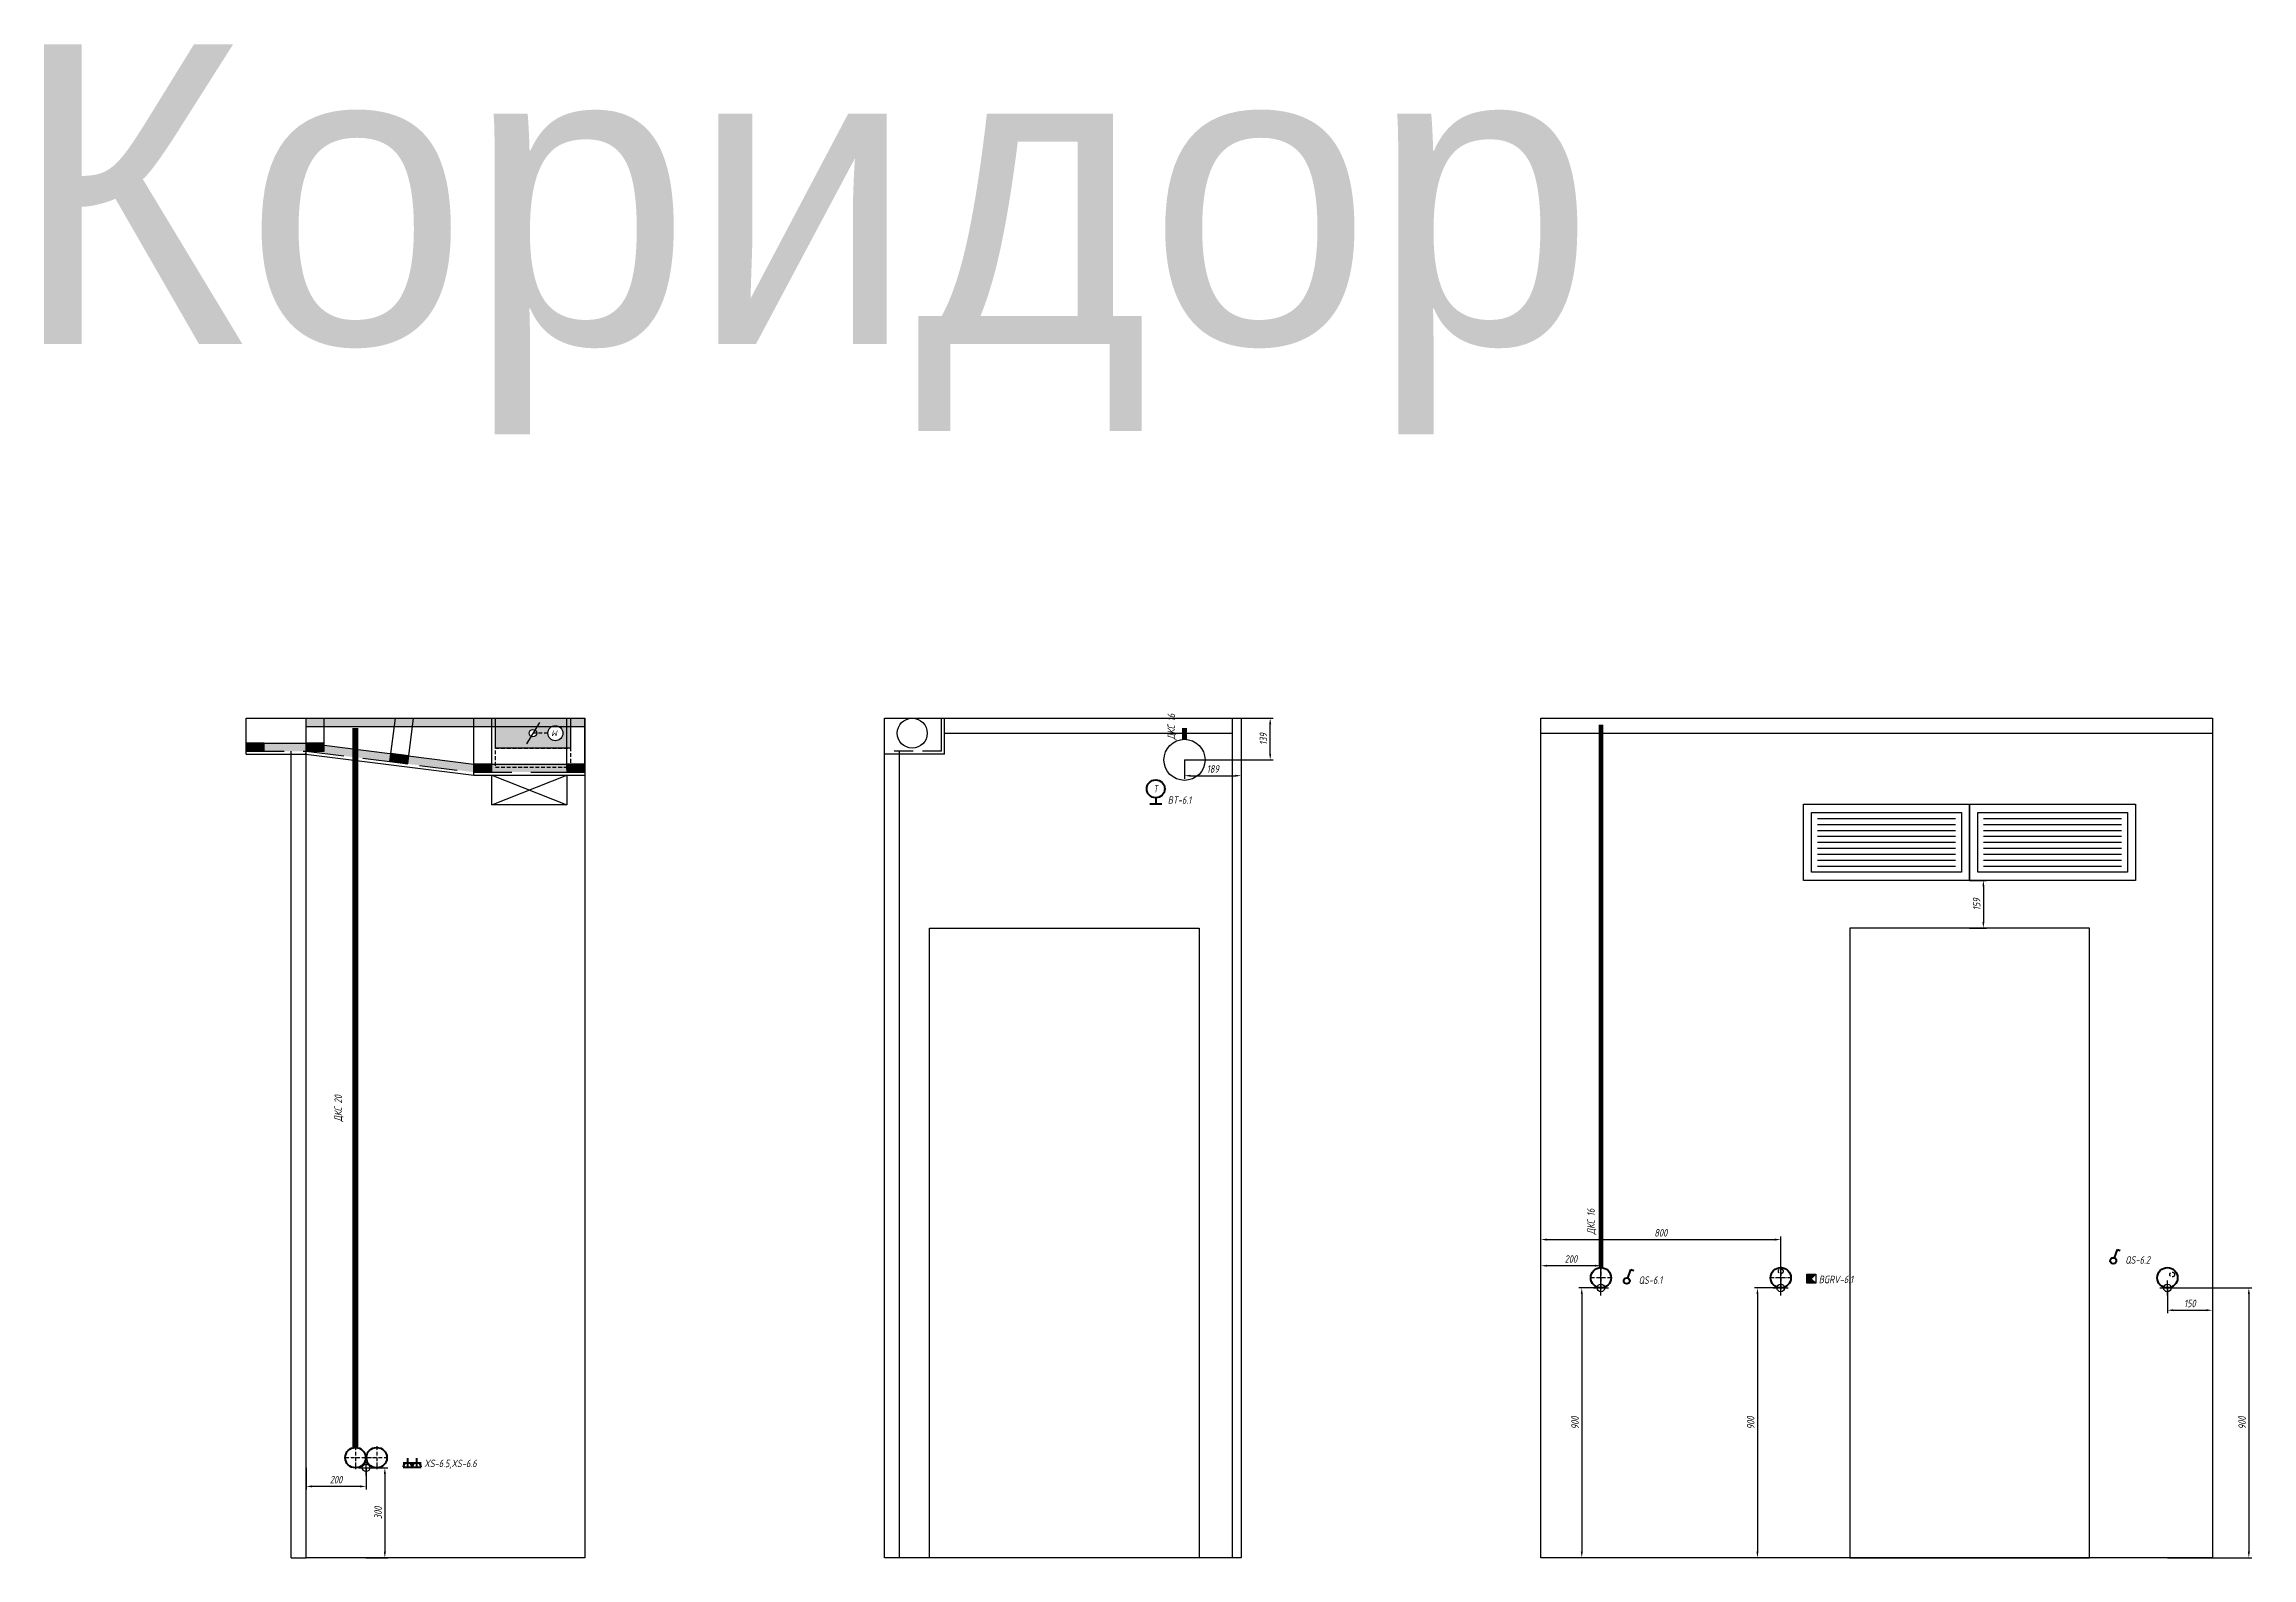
# Model space of a CAD drawing. Header units: millimetres. Extents: x -36498 to 56557, y -58468 to 154.
# Drawn here: x -6081 to 1285, y -44400 to -39352 of the extents above; entities that cross this region are included whole.
import ezdxf
from ezdxf.enums import TextEntityAlignment as Align

# ---------------------------------------------------------------- set-up
doc = ezdxf.new("R2010")
doc.units = ezdxf.units.MM
doc.header["$PDMODE"] = 34
doc.header["$PDSIZE"] = 25
doc.linetypes.add('ACAD_ISO10W100', pattern=[18.5, 12, -3, 0.5, -3])
doc.linetypes.add('DASHED', pattern=[19.05, 12.7, -6.35])
for name, color, linetype in [('01 Черновое', 7, 'Continuous'), ('02 ОВиК', 7, 'Continuous'), ('02 Розетки', 7, 'Continuous'), ('03 Потолок', 7, 'Continuous'), ('04 Лючки', 7, 'Continuous'), ('04 Освещение', 7, 'Continuous'), ('06 Авт-ка климата', 7, 'Continuous'), ('10 Перегородки', 7, 'Continuous'), ('11 Привязка размеры', 7, 'Continuous')]:
    doc.layers.add(name, color=color, linetype=linetype)
doc.layers.add('100 noprint', color=1, linetype='Continuous', plot=False)
doc.styles.get("Standard").update_dxf_attribs({"font": 'Ubuntu-R.ttf'})
doc.styles.add('ГОСТ-ISOCPEUR', font='isocpeui.ttf', dxfattribs={"width": 0.8})
doc.dimstyles.new('ISO-25', dxfattribs={"dimtxt": 2.5, "dimasz": 2.5, "dimexe": 1.25, "dimexo": 0.625, "dimtad": 1, "dimtxsty": 'Standard', "dimcen": 2.5, "dimadec": 0, "dimazin": 0, "dimtfac": 1, "dimtmove": 0, "dimatfit": 3, "dimfxl": 1, "dimarcsym": 0})

msp = doc.modelspace()

# ---------------------------------------------------------------- texts
at = {"layer": '02 Розетки', "linetype": 'Continuous', "style": 'ГОСТ-ISOCPEUR', "width": 0.8}
msp.add_text('XS-6.5,XS-6.6', height=25, dxfattribs=at).set_placement((-4812.7, -44097.4))
at = {"layer": '02 Розетки', "color": 1, "insert": (-5082.3, -42944.9), "char_height": 25, "width": 270.313, "attachment_point": 7, "rotation": 90, "style": 'ГОСТ-ISOCPEUR'}
msp.add_mtext('{ДКС 20}', dxfattribs=at)
at = {"layer": '04 Освещение', "linetype": 'Continuous', "style": 'ГОСТ-ISOCPEUR', "width": 0.8}
for s, p in [('QS-6.2', (862.3, -43419)), ('QS-6.1', (-761.2, -43486.2)), ('BGRV-6.1', (-160.4, -43483.9))]:
    msp.add_text(s, height=25, dxfattribs=at).set_placement(p)
at = {"layer": '04 Освещение', "color": 3, "insert": (-902.7, -43321), "char_height": 25, "width": 270.313, "attachment_point": 7, "rotation": 90, "style": 'ГОСТ-ISOCPEUR'}
msp.add_mtext('{ДКС 16}', dxfattribs=at)
at = {"layer": '06 Авт-ка климата', "linetype": 'Continuous', "style": 'ГОСТ-ISOCPEUR', "width": 0.8}
msp.add_text('BT-6.1', height=25, dxfattribs=at).set_placement((-2332.3, -41885.3))
at = {"layer": '06 Авт-ка климата', "insert": (-2303, -41670.6), "char_height": 25, "width": 270.313, "attachment_point": 7, "rotation": 90, "style": 'ГОСТ-ISOCPEUR'}
msp.add_mtext('{ДКС 16}', dxfattribs=at)
at = {"layer": '100 noprint', "insert": (-6190.6, -39352), "char_height": 1000, "width": 2318.604, "attachment_point": 1}
msp.add_mtext('{Коридор}', dxfattribs=at)

# ---------------------------------------------------------------- blocks, each defined once
blk = doc.blocks.new('дроссель d100')
at = {"color": 0}
for p, q in [((0, 0), (0, 100)), ((0, 100), (250, 100)), ((103.4, 14.7), (146.6, 85.3)), ((250, 100), (250, 0)), ((250, 0), (0, 0))]:
    blk.add_line(p, q, dxfattribs=at)
at = {"color": 0, "linetype": 'DASHED'}
blk.add_line((75, 50), (125, 50), dxfattribs=at)
at = {"color": 0}
for centre, radius in [((50, 50), 25), ((125, 50), 12.5)]:
    blk.add_circle(centre, radius, dxfattribs=at)
at = {"color": 0, "style": 'ГОСТ-ISOCPEUR', "width": 0.8}
blk.add_text('M', height=20, dxfattribs=at).set_placement((50, 50), align=Align.MIDDLE_CENTER)
blk = doc.blocks.new('АП 500х200')
at = {"color": 0, "lineweight": -2}
for p, q in [((-507, 207), (-47, 207)), ((-507, 187), (-47, 187)), ((-507, 167), (-47, 167)), ((-507, 147), (-47, 147)), ((-507, 127), (-47, 127)), ((-507, 107), (-47, 107)), ((-507, 87), (-47, 87)), ((-507, 67), (-47, 67)), ((-507, 47), (-47, 47))]:
    blk.add_line(p, q, dxfattribs=at)
for points in [[(-554, 0), (-554, 254), (0, 254), (0, 0)], [(-527, 27), (-527, 227), (-27, 227), (-27, 27)]]:
    blk.add_lwpolyline(points, close=True, dxfattribs=at)
blk = doc.blocks.new('кнопка 1')
at = {"color": 0, "lineweight": -2}
for p, q in [((0.35, 0.94), (1.39, 3.78)), ((1.39, 3.78), (2.34, 3.45))]:
    blk.add_line(p, q, dxfattribs=at)
blk.add_circle((0, 0), 1, dxfattribs=at)
blk = doc.blocks.new('розетка скрытая трехполюсная')
at = {"color": 0, "lineweight": -2}
for p, q in [((-1.5, 1.5), (1.5, 1.5)), ((-1.5, 0), (1.5, 0)), ((0, 0), (0, 3))]:
    blk.add_line(p, q, dxfattribs=at)
blk.add_arc((0, 0), 1.5, 0, 180, dxfattribs=at)
blk = doc.blocks.new('Охранный датчик')
blk.add_hatch(color=0).paths.add_polyline_path([(3, 3), (0, 3), (0, 0), (3, 0), (1.5, 1.5)])
at = {"color": 0}
for p, q in [((3, 3), (1.5, 1.5)), ((1.5, 1.5), (3, 0))]:
    blk.add_line(p, q, dxfattribs=at)
blk.add_lwpolyline([(3, 0), (0, 0), (0, 3), (3, 3)], close=True, dxfattribs=at)
blk = doc.blocks.new('*D171')
at = {"layer": '11 Привязка размеры', "color": 0, "lineweight": -2, "transparency": 16777216}
for p, q in [((-5007.9, -44099.7), (-4934.2, -44099.7)), ((-4944.2, -44119.7), (-4944.2, -44379.7)), ((-5007.9, -44399.7), (-4934.2, -44399.7))]:
    blk.add_line(p, q, dxfattribs=at)
at = {"layer": '11 Привязка размеры', "color": 0, "transparency": 16777216}
for points in [[(-4940.9, -44119.7), (-4947.6, -44119.7), (-4944.2, -44099.7)], [(-4947.6, -44379.7), (-4940.9, -44379.7), (-4944.2, -44399.7)]]:
    blk.add_solid(points, dxfattribs=at)
at = {"layer": 'Defpoints', "color": 0, "transparency": 16777216}
for p in [(-5007.9, -44099.7), (-5007.9, -44399.7), (-4944.2, -44399.7)]:
    blk.add_point(p, dxfattribs=at)
at = {"layer": '11 Привязка размеры', "color": 0, "transparency": 16777216, "insert": (-4966.7, -44249.7), "char_height": 25, "attachment_point": 5, "rotation": 90, "style": 'ГОСТ-ISOCPEUR'}
blk.add_mtext('300', dxfattribs=at)
blk = doc.blocks.new('*D172')
at = {"layer": '11 Привязка размеры', "color": 0, "lineweight": -2, "transparency": 16777216}
for p, q in [((-5207.2, -44099.7), (-5207.2, -44171.6)), ((-5006.9, -44099.7), (-5006.9, -44171.6)), ((-5026.9, -44161.6), (-5187.2, -44161.6))]:
    blk.add_line(p, q, dxfattribs=at)
at = {"layer": '11 Привязка размеры', "color": 0, "transparency": 16777216}
for points in [[(-5187.2, -44158.2), (-5187.2, -44164.9), (-5207.2, -44161.6)], [(-5026.9, -44164.9), (-5026.9, -44158.2), (-5006.9, -44161.6)]]:
    blk.add_solid(points, dxfattribs=at)
at = {"layer": 'Defpoints', "color": 0, "transparency": 16777216}
for p in [(-5207.2, -44099.7), (-5006.9, -44099.7), (-5207.2, -44161.6)]:
    blk.add_point(p, dxfattribs=at)
at = {"layer": '11 Привязка размеры', "color": 0, "transparency": 16777216, "insert": (-5107, -44139.1), "char_height": 25, "attachment_point": 5, "style": 'ГОСТ-ISOCPEUR'}
blk.add_mtext('200', dxfattribs=at)
blk = doc.blocks.new('датчик температуры')
at = {"color": 0, "lineweight": -2}
for p, q in [((-2, 0), (2, 0)), ((0, 2), (0, 0))]:
    blk.add_line(p, q, dxfattribs=at)
blk.add_circle((0, 5), 3, dxfattribs=at)
at = {"color": 0, "lineweight": -2, "style": 'ГОСТ-ISOCPEUR', "width": 0.6}
blk.add_text('T', height=2.5, rotation=360, dxfattribs=at).set_placement((-0.01, 5), align=Align.MIDDLE_CENTER)
blk = doc.blocks.new('*D173')
at = {"layer": '11 Привязка размеры', "color": 0, "lineweight": -2, "transparency": 16777216}
for p, q in [((-2276.4, -41599.7), (-1980.6, -41599.7)), ((-1990.6, -41718.7), (-1990.6, -41619.7)), ((-2276.4, -41738.7), (-1980.6, -41738.7))]:
    blk.add_line(p, q, dxfattribs=at)
at = {"layer": '11 Привязка размеры', "color": 0, "transparency": 16777216}
for points in [[(-1987.2, -41619.7), (-1993.9, -41619.7), (-1990.6, -41599.7)], [(-1993.9, -41718.7), (-1987.2, -41718.7), (-1990.6, -41738.7)]]:
    blk.add_solid(points, dxfattribs=at)
at = {"layer": 'Defpoints', "color": 0, "transparency": 16777216}
for p in [(-2276.4, -41599.7), (-1990.6, -41599.7), (-2276.4, -41738.7)]:
    blk.add_point(p, dxfattribs=at)
at = {"layer": '11 Привязка размеры', "color": 0, "transparency": 16777216, "insert": (-2013.1, -41669.2), "char_height": 25, "attachment_point": 5, "rotation": 90, "style": 'ГОСТ-ISOCPEUR'}
blk.add_mtext('139', dxfattribs=at)
blk = doc.blocks.new('*D174')
at = {"layer": '11 Привязка размеры', "color": 0, "lineweight": -2, "transparency": 16777216}
for p, q in [((-2276.4, -41738.7), (-2276.4, -41801.5)), ((-2087.2, -41738.7), (-2087.2, -41801.5)), ((-2256.4, -41791.5), (-2107.2, -41791.5))]:
    blk.add_line(p, q, dxfattribs=at)
at = {"layer": '11 Привязка размеры', "color": 0, "transparency": 16777216}
for points in [[(-2256.4, -41788.2), (-2256.4, -41794.8), (-2276.4, -41791.5)], [(-2107.2, -41794.8), (-2107.2, -41788.2), (-2087.2, -41791.5)]]:
    blk.add_solid(points, dxfattribs=at)
at = {"layer": 'Defpoints', "color": 0, "transparency": 16777216}
for p in [(-2276.4, -41738.7), (-2087.2, -41738.7), (-2087.2, -41791.5)]:
    blk.add_point(p, dxfattribs=at)
at = {"layer": '11 Привязка размеры', "color": 0, "transparency": 16777216, "insert": (-2181.8, -41769), "char_height": 25, "attachment_point": 5, "style": 'ГОСТ-ISOCPEUR'}
blk.add_mtext('189', dxfattribs=at)
blk = doc.blocks.new('*D176')
at = {"layer": '11 Привязка размеры', "color": 0, "lineweight": -2, "transparency": 16777216}
for p, q in [((-887.2, -43499.7), (-961, -43499.7)), ((-951, -43519.7), (-951, -44379.7)), ((-887.2, -44399.7), (-961, -44399.7))]:
    blk.add_line(p, q, dxfattribs=at)
at = {"layer": '11 Привязка размеры', "color": 0, "transparency": 16777216}
for points in [[(-947.7, -43519.7), (-954.3, -43519.7), (-951, -43499.7)], [(-954.3, -44379.7), (-947.7, -44379.7), (-951, -44399.7)]]:
    blk.add_solid(points, dxfattribs=at)
at = {"layer": 'Defpoints', "color": 0, "transparency": 16777216}
for p in [(-887.2, -43499.7), (-951, -44399.7), (-887.2, -44399.7)]:
    blk.add_point(p, dxfattribs=at)
at = {"layer": '11 Привязка размеры', "color": 0, "transparency": 16777216, "insert": (-973.5, -43949.7), "char_height": 25, "attachment_point": 5, "rotation": 90, "style": 'ГОСТ-ISOCPEUR'}
blk.add_mtext('900', dxfattribs=at)
blk = doc.blocks.new('*D177')
at = {"layer": '11 Привязка размеры', "color": 0, "lineweight": -2, "transparency": 16777216}
for p, q in [((-287.2, -43499.7), (-374.9, -43499.7)), ((-364.9, -43519.7), (-364.9, -44379.7)), ((-287.2, -44399.7), (-374.9, -44399.7))]:
    blk.add_line(p, q, dxfattribs=at)
at = {"layer": '11 Привязка размеры', "color": 0, "transparency": 16777216}
for points in [[(-361.6, -43519.7), (-368.2, -43519.7), (-364.9, -43499.7)], [(-368.2, -44379.7), (-361.6, -44379.7), (-364.9, -44399.7)]]:
    blk.add_solid(points, dxfattribs=at)
at = {"layer": 'Defpoints', "color": 0, "transparency": 16777216}
for p in [(-287.2, -43499.7), (-364.9, -44399.7), (-287.2, -44399.7)]:
    blk.add_point(p, dxfattribs=at)
at = {"layer": '11 Привязка размеры', "color": 0, "transparency": 16777216, "insert": (-387.4, -43949.7), "char_height": 25, "attachment_point": 5, "rotation": 90, "style": 'ГОСТ-ISOCPEUR'}
blk.add_mtext('900', dxfattribs=at)
blk = doc.blocks.new('*D178')
at = {"layer": '11 Привязка размеры', "color": 0, "lineweight": -2, "transparency": 16777216}
for p, q in [((1002.8, -43499.7), (1284.5, -43499.7)), ((1274.5, -43519.7), (1274.5, -44379.7)), ((1002.8, -44399.7), (1284.5, -44399.7))]:
    blk.add_line(p, q, dxfattribs=at)
at = {"layer": '11 Привязка размеры', "color": 0, "transparency": 16777216}
for points in [[(1277.9, -43519.7), (1271.2, -43519.7), (1274.5, -43499.7)], [(1271.2, -44379.7), (1277.9, -44379.7), (1274.5, -44399.7)]]:
    blk.add_solid(points, dxfattribs=at)
at = {"layer": 'Defpoints', "color": 0, "transparency": 16777216}
for p in [(1002.8, -43499.7), (1002.8, -44399.7), (1274.5, -44399.7)]:
    blk.add_point(p, dxfattribs=at)
at = {"layer": '11 Привязка размеры', "color": 0, "transparency": 16777216, "insert": (1252, -43949.7), "char_height": 25, "attachment_point": 5, "rotation": 90, "style": 'ГОСТ-ISOCPEUR'}
blk.add_mtext('900', dxfattribs=at)
blk = doc.blocks.new('*D179')
at = {"layer": '11 Привязка размеры', "color": 0, "lineweight": -2, "transparency": 16777216}
for p, q in [((-1087.2, -43499.7), (-1087.2, -43415.6)), ((-907.2, -43425.6), (-1067.2, -43425.6)), ((-887.2, -43499.7), (-887.2, -43415.6))]:
    blk.add_line(p, q, dxfattribs=at)
at = {"layer": '11 Привязка размеры', "color": 0, "transparency": 16777216}
for points in [[(-1067.2, -43422.3), (-1067.2, -43428.9), (-1087.2, -43425.6)], [(-907.2, -43428.9), (-907.2, -43422.3), (-887.2, -43425.6)]]:
    blk.add_solid(points, dxfattribs=at)
at = {"layer": 'Defpoints', "color": 0, "transparency": 16777216}
for p in [(-1087.2, -43425.6), (-1087.2, -43499.7), (-887.2, -43499.7)]:
    blk.add_point(p, dxfattribs=at)
at = {"layer": '11 Привязка размеры', "color": 0, "transparency": 16777216, "insert": (-987.2, -43403.1), "char_height": 25, "attachment_point": 5, "style": 'ГОСТ-ISOCPEUR'}
blk.add_mtext('200', dxfattribs=at)
blk = doc.blocks.new('*D180')
at = {"layer": '11 Привязка размеры', "color": 0, "lineweight": -2, "transparency": 16777216}
for p, q in [((-1087.2, -43499.1), (-1087.2, -43328.5)), ((-1067.2, -43338.5), (-307.2, -43338.5)), ((-287.2, -43499.7), (-287.2, -43328.5))]:
    blk.add_line(p, q, dxfattribs=at)
at = {"layer": '11 Привязка размеры', "color": 0, "transparency": 16777216}
for points in [[(-1067.2, -43335.1), (-1067.2, -43341.8), (-1087.2, -43338.5)], [(-307.2, -43341.8), (-307.2, -43335.1), (-287.2, -43338.5)]]:
    blk.add_solid(points, dxfattribs=at)
at = {"layer": 'Defpoints', "color": 0, "transparency": 16777216}
for p in [(-287.2, -43338.5), (-1087.2, -43499.1), (-287.2, -43499.7)]:
    blk.add_point(p, dxfattribs=at)
at = {"layer": '11 Привязка размеры', "color": 0, "transparency": 16777216, "insert": (-687.2, -43316), "char_height": 25, "attachment_point": 5, "style": 'ГОСТ-ISOCPEUR'}
blk.add_mtext('800', dxfattribs=at)
blk = doc.blocks.new('*D181')
at = {"layer": '11 Привязка размеры', "color": 0, "lineweight": -2, "transparency": 16777216}
for p, q in [((1002.8, -43499.7), (1002.8, -43584)), ((1152.8, -43499.7), (1152.8, -43584)), ((1022.8, -43574), (1132.8, -43574))]:
    blk.add_line(p, q, dxfattribs=at)
at = {"layer": '11 Привязка размеры', "color": 0, "transparency": 16777216}
for points in [[(1022.8, -43570.6), (1022.8, -43577.3), (1002.8, -43574)], [(1132.8, -43577.3), (1132.8, -43570.6), (1152.8, -43574)]]:
    blk.add_solid(points, dxfattribs=at)
at = {"layer": 'Defpoints', "color": 0, "transparency": 16777216}
for p in [(1002.8, -43499.7), (1152.8, -43499.7), (1152.8, -43574)]:
    blk.add_point(p, dxfattribs=at)
at = {"layer": '11 Привязка размеры', "color": 0, "transparency": 16777216, "insert": (1077.8, -43551.5), "char_height": 25, "attachment_point": 5, "style": 'ГОСТ-ISOCPEUR'}
blk.add_mtext('150', dxfattribs=at)
blk = doc.blocks.new('*D195')
at = {"layer": '11 Привязка размеры', "color": 0, "lineweight": -2, "transparency": 16777216}
for p, q in [((342.8, -42140.7), (398.9, -42140.7)), ((388.9, -42160.7), (388.9, -42279.7)), ((342.8, -42299.7), (398.9, -42299.7))]:
    blk.add_line(p, q, dxfattribs=at)
at = {"layer": '11 Привязка размеры', "color": 0, "transparency": 16777216}
for points in [[(392.2, -42160.7), (385.6, -42160.7), (388.9, -42140.7)], [(385.6, -42279.7), (392.2, -42279.7), (388.9, -42299.7)]]:
    blk.add_solid(points, dxfattribs=at)
at = {"layer": 'Defpoints', "color": 0, "transparency": 16777216}
for p in [(342.8, -42140.7), (342.8, -42299.7), (388.9, -42299.7)]:
    blk.add_point(p, dxfattribs=at)
at = {"layer": '11 Привязка размеры', "color": 0, "transparency": 16777216, "insert": (366.4, -42220.2), "char_height": 25, "attachment_point": 5, "rotation": 90, "style": 'ГОСТ-ISOCPEUR'}
blk.add_mtext('159', dxfattribs=at)

# ---------------------------------------------------------------- dimensions: what is measured, and where the dimension line sits
at = {"layer": '11 Привязка размеры'}
for base, p1, p2, picture, middle in [((-1990.6, -41599.7), (-2276.4, -41738.7), (-2276.4, -41599.7), '*D173', (-2013.1, -41669.2)), ((388.9, -42299.7), (342.8, -42140.7), (342.8, -42299.7), '*D195', (366.4, -42220.2)), ((-364.9, -44399.7), (-287.2, -43499.7), (-287.2, -44399.7), '*D177', (-387.4, -43949.7)), ((1274.5, -44399.7), (1002.8, -43499.7), (1002.8, -44399.7), '*D178', (1252, -43949.7)), ((-4944.2, -44399.7), (-5007.9, -44099.7), (-5007.9, -44399.7), '*D171', (-4966.7, -44249.7))]:
    dim = msp.add_linear_dim(base=base, p1=p1, p2=p2, angle=90, dimstyle='ISO-25', override={"dimtxt": 25, "dimasz": 20, "dimexe": 10, "dimexo": 0, "dimgap": 10, "dimdec": 0, "dimtxsty": 'ГОСТ-ISOCPEUR'}, dxfattribs=at)
    dim.commit()
    dim.dimension.update_dxf_attribs({"geometry": picture, "text_midpoint": middle})
for base, p1, p2, picture, middle in [((-2087.2, -41791.5), (-2276.4, -41738.7), (-2087.2, -41738.7), '*D174', (-2181.8, -41769)), ((-1087.2, -43425.6), (-887.2, -43499.7), (-1087.2, -43499.7), '*D179', (-987.2, -43403.1)), ((-5207.2, -44161.6), (-5006.9, -44099.7), (-5207.2, -44099.7), '*D172', (-5107, -44139.1))]:
    dim = msp.add_linear_dim(base=base, p1=p1, p2=p2, dimstyle='ISO-25', override={"dimtxt": 25, "dimasz": 20, "dimexe": 10, "dimexo": 0, "dimgap": 10, "dimdec": 0, "dimtxsty": 'ГОСТ-ISOCPEUR'}, dxfattribs=at)
    dim.commit()
    dim.dimension.update_dxf_attribs({"geometry": picture, "text_midpoint": middle})
for base, p1, p2, picture, middle in [((-287.2, -43338.5), (-1087.2, -43499.1), (-287.2, -43499.7), '*D180', (-687.2, -43338.5)), ((1152.8, -43574), (1002.8, -43499.7), (1152.8, -43499.7), '*D181', (1077.8, -43574))]:
    dim = msp.add_linear_dim(base=base, p1=p1, p2=p2, dimstyle='ISO-25', override={"dimtxt": 25, "dimasz": 20, "dimexe": 10, "dimexo": 0, "dimgap": 10, "dimdec": 0, "dimtxsty": 'ГОСТ-ISOCPEUR'}, dxfattribs=at)
    dim.commit()
    dim.dimension.update_dxf_attribs({"geometry": picture, "text_midpoint": middle, "dimtype": 160})
dim = msp.add_linear_dim(base=(-951, -44399.7), p1=(-887.2, -43499.7), p2=(-887.2, -44399.7), angle=90, dimstyle='ISO-25', override={"dimtxt": 25, "dimasz": 20, "dimexe": 10, "dimexo": 0, "dimgap": 10, "dimdec": 0, "dimtxsty": 'ГОСТ-ISOCPEUR'}, dxfattribs=at)
dim.commit()
dim.dimension.update_dxf_attribs({"geometry": '*D176', "text_midpoint": (-951, -43949.7), "dimtype": 160})

# ---------------------------------------------------------------- hatches: boundary and pattern name
at = {"layer": '02 ОВиК', "lineweight": -2}
h = msp.add_hatch(color=254, dxfattribs=at)
h.paths.add_polyline_path([(-4325.2, -41599.7), (-4575.2, -41599.7), (-4575.2, -41699.7), (-4325.2, -41699.7)])
h.paths.add_polyline_path([(-4450.2, -41662.2, -0.138325), (-4456.8, -41660.4, -0.756968), (-4450.2, -41637.2, -0.138325), (-4443.7, -41639.1, -0.260938), (-4437.7, -41649.7, -0.414214)], flags=16)
h.paths.add_polyline_path([(-4365.2, -41634.7), (-4385.3, -41634.7), (-4385.3, -41664.7), (-4365.2, -41664.7)], flags=8)
h.paths.add_polyline_path([(-4365.2, -41634.7), (-4385.3, -41634.7), (-4385.3, -41664.7), (-4365.2, -41664.7)], flags=8)
h.paths.add_polyline_path([(-4375.2, -41674.7, -0.414214), (-4400.2, -41649.7, -0.414214), (-4375.2, -41624.7, -1)], flags=16)
at = {"layer": '03 Потолок', "lineweight": -2}
for color, points in [(9, [(-4277.2, -41599.7), (-5207.2, -41599.7), (-5207.2, -41627.7), (-4277.2, -41627.7)]), (252, [(-5347.2, -41709.7), (-5347.2, -41682.7), (-5407.2, -41682.7), (-5407.2, -41709.7)]), (9, [(-5207.2, -41709.7), (-5207.2, -41682.7), (-5347.2, -41682.7), (-5347.2, -41709.7)]), (252, [(-5147.2, -41709.7), (-5147.2, -41682.7), (-5207.2, -41682.7), (-5207.2, -41709.7)]), (252, [(-4867.7, -41752.2), (-4864.3, -41725.4), (-4923.9, -41717.9), (-4927.2, -41744.7)]), (252, [(-4587.2, -41779.7), (-4587.2, -41752.7), (-4647.2, -41752.7), (-4647.2, -41779.7)]), (9, [(-4337.2, -41770.2), (-4337.2, -41752.7), (-4587.2, -41752.7), (-4587.2, -41779.7), (-4337.2, -41779.7)]), (252, [(-4277.2, -41779.7), (-4277.2, -41752.7), (-4337.2, -41752.7), (-4337.2, -41779.7)])]:
    msp.add_hatch(color=color, dxfattribs=at).paths.add_polyline_path(points)
h = msp.add_hatch(color=9, dxfattribs=at)
h.paths.add_polyline_path([(-4989.6, -41709.7), (-5147.2, -41690), (-5147.2, -41709.7)])
h.paths.add_polyline_path([(-4923.9, -41717.9), (-4989.6, -41709.7), (-5207.2, -41709.7), (-4927.2, -41744.7)])
h.paths.add_polyline_path([(-4647.2, -41752.5), (-4864.3, -41725.4), (-4867.7, -41752.2), (-4647.2, -41779.7), (-4647.2, -41752.7)])

# ---------------------------------------------------------------- linework, layer by layer
at = {"layer": '01 Черновое'}
for points in [[(-5207.2, -44399.7), (-5207.2, -41599.7), (-4277.2, -41599.7), (-4277.2, -44399.7)], [(-2087.2, -41599.7), (-2087.2, -44399.7), (-3277.2, -44399.7), (-3277.2, -41599.7)], [(-1087.2, -44399.7), (-1087.2, -41599.7), (1152.8, -41599.7), (1152.8, -44399.7)], [(-2227.2, -42299.7), (-2227.2, -44399.7), (-3127.2, -44399.7), (-3127.2, -42299.7)], [(-57.2, -42299.7), (-57.2, -44399.7), (742.8, -44399.7), (742.8, -42299.7)]]:
    msp.add_lwpolyline(points, close=True, dxfattribs=at)
at = {"layer": '02 ОВиК', "linetype": 'DASHED', "lineweight": -2, "flags": 128}
msp.add_lwpolyline([(-4575.2, -41699.7), (-4325.2, -41699.7), (-4325.2, -41764.7), (-4575.2, -41764.7)], close=True, dxfattribs=at)
at = {"layer": '02 ОВиК', "linetype": 'Continuous', "lineweight": -2}
msp.add_circle((-3184.7, -41649.7), 50, dxfattribs=at)
at = {"layer": '02 ОВиК', "color": 1}
msp.add_circle((-2276.4, -41738.7), 68.5, dxfattribs=at)
at = {"layer": '02 Розетки', "color": 1, "flags": 128}
msp.add_lwpolyline([(-5042.4, -44031.7, 20, 20, 0), (-5042.4, -41632.7, 20, 20, 0)], format="xyseb", dxfattribs=at)
at = {"layer": '02 Розетки', "color": 1, "lineweight": 40}
for centre in [(-5042.4, -44065.7), (-4971.4, -44065.7)]:
    msp.add_circle(centre, 34, dxfattribs=at)
at = {"layer": '03 Потолок', "color": 1, "lineweight": -2}
for p, q in [((-5407.2, -41719.2), (-5407.2, -41599.7)), ((-5407.2, -41599.7), (-4277.2, -41599.7)), ((-5207.2, -41682.7), (-5207.2, -41599.7)), ((-5147.2, -41682.7), (-5147.2, -41599.7)), ((-4927.2, -41744.7), (-4909.1, -41599.7)), ((-4867.7, -41752.2), (-4848.6, -41599.7)), ((-4647.2, -41779.7), (-4647.2, -41599.7)), ((-4587.2, -41779.7), (-4587.2, -41599.7)), ((-4337.2, -41770.2), (-4337.2, -41599.7)), ((-4277.2, -41779.7), (-4277.2, -41599.7)), ((-5407.2, -41682.7), (-5147.2, -41682.7)), ((-5207.2, -41627.7), (-4277.2, -41627.7)), ((-5407.2, -41719.2), (-5207.8, -41719.2)), ((-5207.8, -41719.2), (-5207.2, -41709.7)), ((-5207.8, -41719.2), (-4647.8, -41789.2)), ((-5147.2, -41690), (-4647.2, -41752.5)), ((-4587.2, -41752.7), (-4277.2, -41752.7)), ((-4647.8, -41789.2), (-4647.2, -41779.7)), ((-4647.8, -41789.2), (-4277.2, -41789.2))]:
    msp.add_line(p, q, dxfattribs=at)
at = {"layer": '03 Потолок', "color": 1, "ltscale": 5}
for p, q in [((-3086.7, -41709.7), (-3086.7, -41599.7)), ((-3077.2, -41719.2), (-3077.2, -41599.7)), ((-3077.2, -41649.7), (-2117.2, -41649.7)), ((-1087.2, -41649.7), (1152.8, -41649.7)), ((-3077.2, -41719.2), (-3277.2, -41719.2))]:
    msp.add_line(p, q, dxfattribs=at)
at = {"layer": '03 Потолок', "color": 1, "linetype": 'DASHED', "ltscale": 10}
for p, q in [((-5407.2, -41709.7), (-5207.2, -41709.7)), ((-5207.2, -41709.7), (-4647.2, -41779.7)), ((-4647.2, -41779.7), (-4277.2, -41779.7))]:
    msp.add_line(p, q, dxfattribs=at)
at = {"layer": '03 Потолок', "color": 1, "linetype": 'DASHED', "ltscale": 5}
msp.add_line((-3086.7, -41709.7), (-3277.2, -41709.7), dxfattribs=at)
at = {"layer": '03 Потолок', "color": 1, "lineweight": -2}
for points in [[(-5347.2, -41709.7), (-5347.2, -41682.7), (-5407.2, -41682.7), (-5407.2, -41709.7)], [(-5147.2, -41709.7), (-5147.2, -41682.7), (-5207.2, -41682.7), (-5207.2, -41709.7)], [(-4867.7, -41752.2), (-4864.3, -41725.4), (-4923.9, -41717.9), (-4927.2, -41744.7)], [(-4587.2, -41779.7), (-4587.2, -41752.7), (-4647.2, -41752.7), (-4647.2, -41779.7)], [(-4277.2, -41779.7), (-4277.2, -41752.7), (-4337.2, -41752.7), (-4337.2, -41779.7)]]:
    msp.add_lwpolyline(points, close=True, dxfattribs=at)
at = {"layer": '04 Лючки', "color": 2, "lineweight": -2}
for p, q in [((-4587.2, -41789.2), (-4337.2, -41889.2)), ((-4587.2, -41889.2), (-4337.2, -41789.2))]:
    msp.add_line(p, q, dxfattribs=at)
msp.add_lwpolyline([(-4337.2, -41789.2), (-4337.2, -41889.2), (-4587.2, -41889.2), (-4587.2, -41789.2)], close=True, dxfattribs=at)
at = {"layer": '04 Освещение', "color": 3, "flags": 128}
msp.add_lwpolyline([(-887.2, -43431.7, 16, 16, 0), (-887.2, -41621.2, 16, 16, 0)], format="xyseb", dxfattribs=at)
at = {"layer": '04 Освещение', "color": 3, "lineweight": 40}
for centre in [(-887.2, -43465.7), (-287.2, -43465.7), (1002.8, -43465.7)]:
    msp.add_circle(centre, 34, dxfattribs=at)
at = {"layer": '04 Освещение', "color": 3, "linetype": 'DASHED'}
for centre in [(-287.2, -43444.3), (1018.8, -43455.2)]:
    msp.add_circle(centre, 8, dxfattribs=at)
at = {"layer": '06 Авт-ка климата', "const_width": 16, "flags": 128}
msp.add_lwpolyline([(-2276.4, -41670.2), (-2276.4, -41632.7)], dxfattribs=at)
at = {"layer": '10 Перегородки', "color": 74, "linetype": 'Continuous', "ltscale": 10}
msp.add_line((-2117.2, -41599.7), (-2117.2, -44399.7), dxfattribs=at)
at = {"layer": '10 Перегородки', "color": 3, "linetype": 'Continuous', "ltscale": 10}
for p, q in [((-5257.2, -44399.7), (-5257.2, -41709.7)), ((-3227.2, -44399.7), (-3227.2, -41709.7)), ((-5257.2, -44399.7), (-5207.2, -44399.7))]:
    msp.add_line(p, q, dxfattribs=at)
at = {"layer": '11 Привязка размеры', "linetype": 'ACAD_ISO10W100'}
for p, q in [((-887.2, -43427.8), (-887.2, -43503.6)), ((-287.2, -43427.8), (-287.2, -43503.6)), ((-853.2, -43465.7), (-921.2, -43465.7)), ((-253.2, -43465.7), (-321.2, -43465.7)), ((-5042.4, -44027.8), (-5042.4, -44103.6)), ((-4971.4, -44027.8), (-4971.4, -44103.6)), ((-5076.4, -44065.7), (-4937.4, -44065.7))]:
    msp.add_line(p, q, dxfattribs=at)
at = {"layer": '11 Привязка размеры', "lineweight": -2}
for p in [(-887.2, -43499.7), (-287.2, -43499.7), (1002.8, -43499.7), (-5006.9, -44099.7)]:
    msp.add_point(p, dxfattribs=at)

# ---------------------------------------------------------------- block references
at = {"layer": '02 ОВиК', "linetype": 'Continuous', "lineweight": -2, "rotation": 180}
msp.add_blockref('дроссель d100', (-4325.2, -41599.7), dxfattribs=at)
at = {"layer": '02 ОВиК', "color": 6}
for p in [(342.8, -42140.7), (896.8, -42140.7)]:
    msp.add_blockref('АП 500х200', p, dxfattribs=at)
at = {"layer": '02 Розетки', "color": 1, "lineweight": 40, "xscale": 10, "yscale": 10, "zscale": 10}
for p in [(-4867.7, -44097.4), (-4837.7, -44097.4)]:
    msp.add_blockref('розетка скрытая трехполюсная', p, dxfattribs=at)
at = {"layer": '04 Освещение', "color": 3, "lineweight": 40, "xscale": 10, "yscale": 10, "zscale": 10}
for p in [(822.3, -43409), (-801.2, -43476.2)]:
    msp.add_blockref('кнопка 1', p, dxfattribs=at)
at = {"layer": '04 Освещение', "color": 1, "lineweight": 40, "xscale": 10, "yscale": 10, "zscale": 10}
msp.add_blockref('Охранный датчик', (-200.4, -43483.9), dxfattribs=at)
at = {"layer": '06 Авт-ка климата', "lineweight": 40, "xscale": 10, "yscale": 10, "zscale": 10}
msp.add_blockref('датчик температуры', (-2372.3, -41885.3), dxfattribs=at)

msp.set_redraw_order([(e.dxf.handle, doc.entitydb.next_handle()) for e in msp.query("TEXT MTEXT ATTDEF DIMENSION ARC_DIMENSION")])  # texts and dimensions are drawn at this point

doc.saveas('drawing.dxf')
